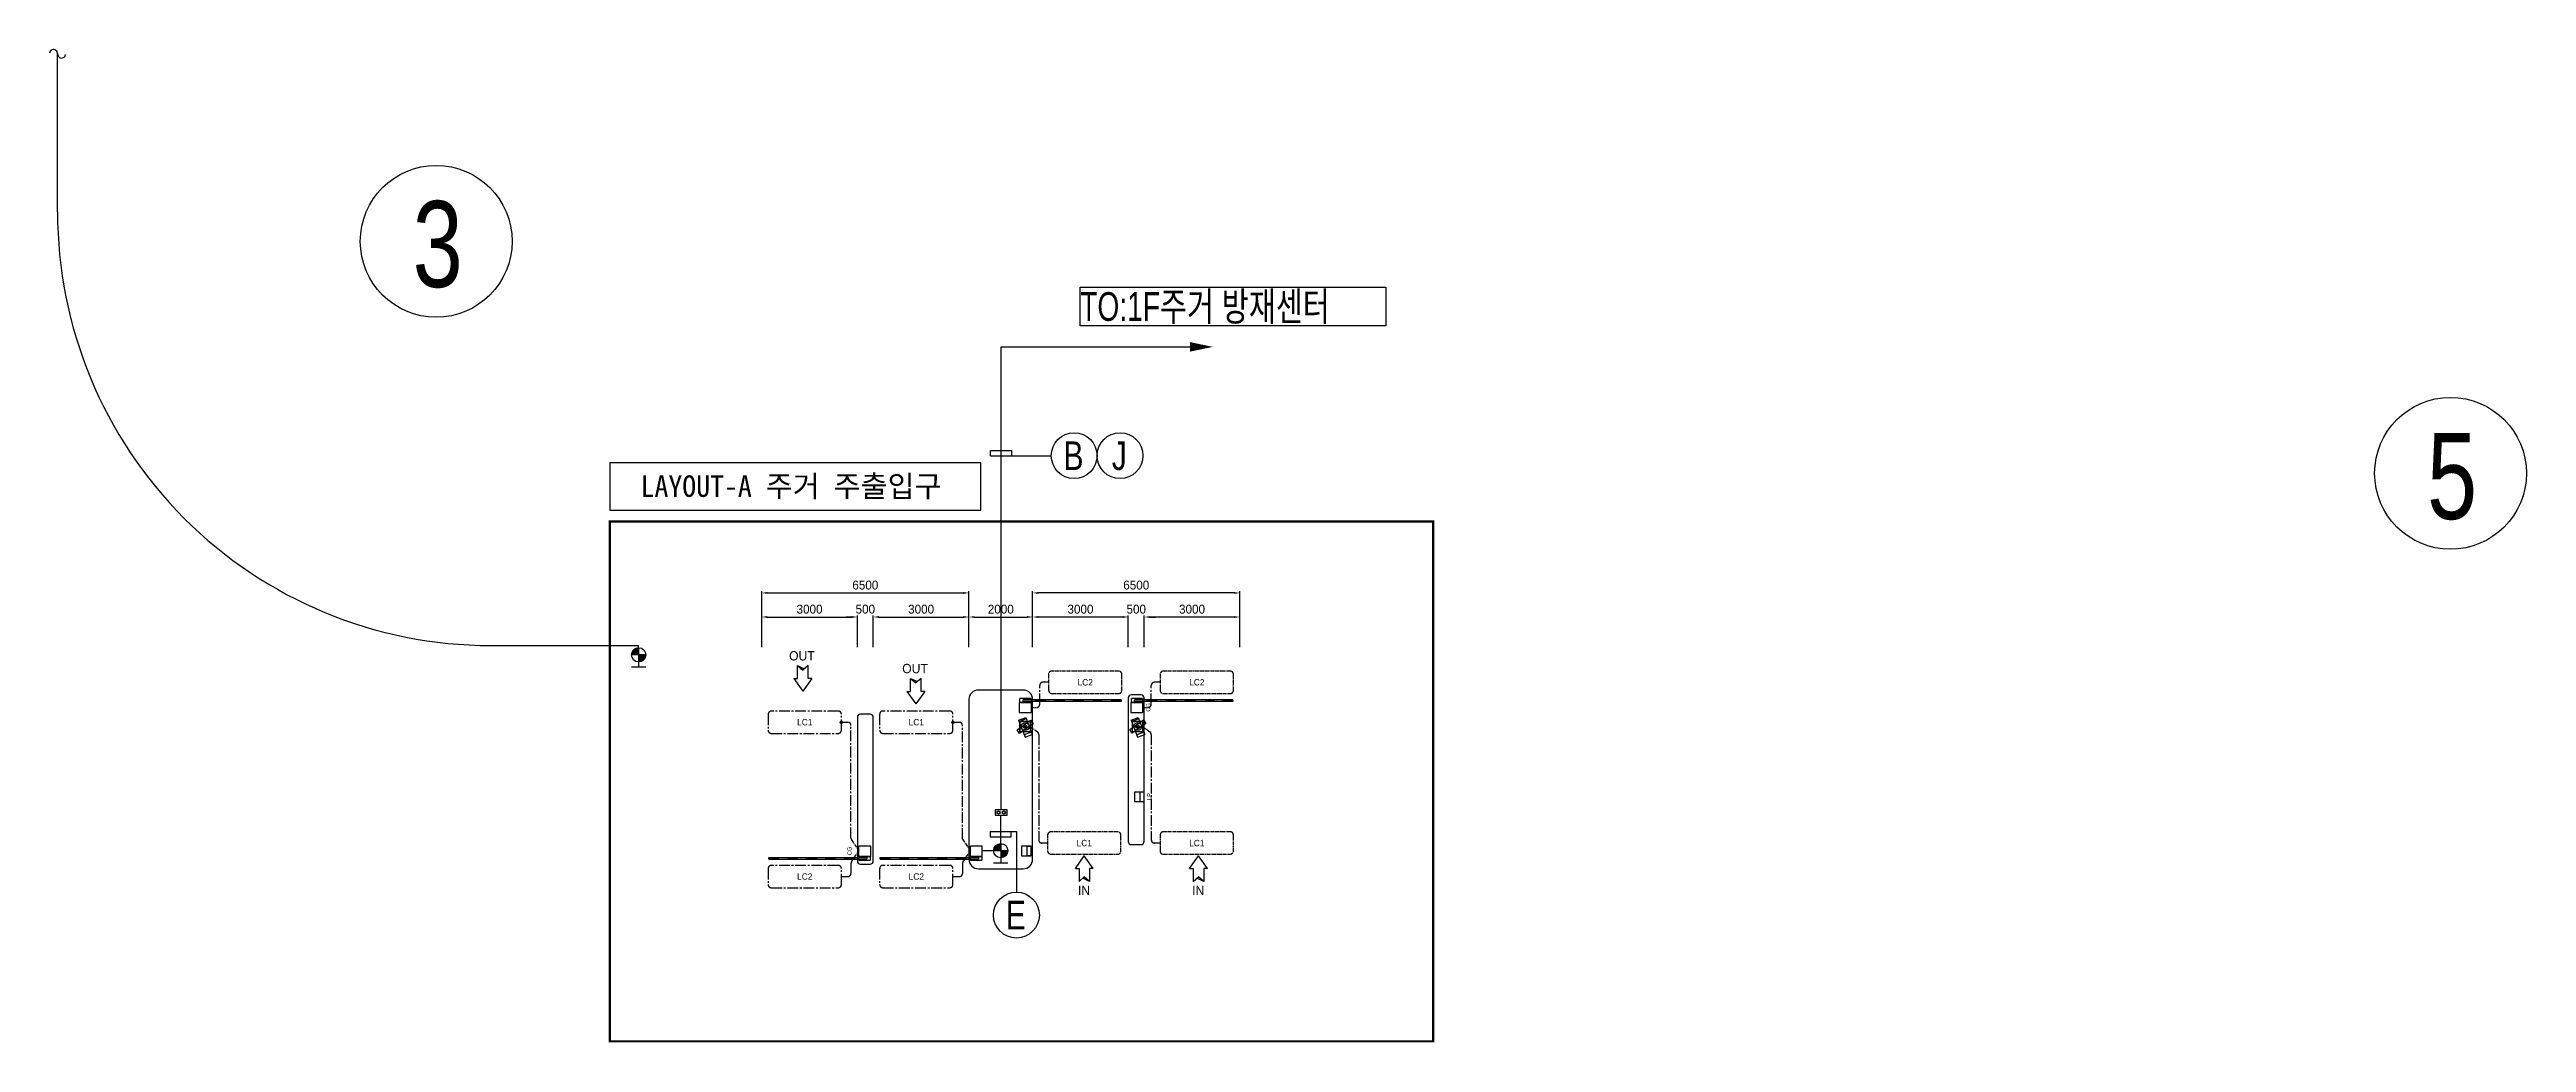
# Model space of a CAD drawing. Header units: millimetres. Extents: x 124153 to 415384, y 94157 to 223285.
# Drawn here: x 124153 to 201863, y 145071 to 176222 of the extents above; entities that cross this region are included whole.
import ezdxf
from ezdxf.enums import TextEntityAlignment as Align

# ---------------------------------------------------------------- set-up
doc = ezdxf.new("R2010")
doc.units = ezdxf.units.MM
doc.header["$LTSCALE"] = 150
doc.linetypes.add('CEN-1', pattern=[24, 20, -2, 0, -2])
doc.linetypes.add('CENTER2', pattern=[1.125, 0.75, -0.125, 0.125, -0.125])
for name, color, linetype in [('4', 4, 'Continuous'), ('e-text', 6, 'Continuous'), ('e-text-box', 7, 'Continuous'), ('e-wire', 4, 'Continuous'), ('e-wire1s', 4, 'CEN-1'), ('Parking-D', 1, 'Continuous'), ('Parking-L', 4, 'Continuous'), ('Parking-S', 3, 'Continuous'), ('Parking-T', 7, 'Continuous')]:
    doc.layers.add(name, color=color, linetype=linetype)
doc.styles.add('돋움', font='Dotum.TTF')
doc.styles.add('실명', font='', dxfattribs={"width": 0.8})
doc.styles.add('아마노', font='Dotum.TTF')
doc.styles.get('실명').set_extended_font_data('GulimChe')
doc.dimstyles.new('PARKING', dxfattribs={"dimscale": 1.5, "dimtxt": 80, "dimasz": 50, "dimexe": 15, "dimexo": 10, "dimgap": 30, "dimtad": 1, "dimdec": 0, "dimzin": 0, "dimdsep": 46, "dimtxsty": '돋움', "dimcen": 0.09, "dimclrd": 1, "dimclre": 1, "dimclrt": 3, "dimadec": 0, "dimazin": 0, "dimtfac": 1, "dimtdec": 0, "dimtix": 1, "dimtofl": 0, "dimtmove": 0, "dimatfit": 3, "dimfxl": 1, "dimtolj": 1, "dimtzin": 0, "dimarcsym": 0})

msp = doc.modelspace()

# ---------------------------------------------------------------- texts
at = {"layer": 'e-text', "color": 1, "style": '돋움', "width": 0.8}
for s, p in [('3', (136332, 170119.9, 4600.5)), ('5', (199528.8, 162841.9, 4600.5))]:
    msp.add_text(s, height=2700, dxfattribs=at).set_placement(p, align=Align.MIDDLE_CENTER)
at = {"layer": 'e-text', "style": '돋움'}
for s, width, p in [('TO:1F주거 방재센터', 0.75, (160404.2, 168160.4)), ('B', 0.8, (156277, 163480.2, 1073.4)), ('J', 0.8, (157716.4, 163480.2, 1073.4)), ('E', 0.8, (154466, 149067.8))]:
    msp.add_text(s, height=900, dxfattribs=dict(at, width=width)).set_placement(p, align=Align.MIDDLE_CENTER)
at = {"layer": 'Parking-S', "color": 0, "style": '실명'}
msp.add_text('LAYOUT-A 주거 주출입구 ', height=675, dxfattribs=at).set_placement((147635.9, 162524.6, 1533.5), align=Align.MIDDLE_CENTER)
at = {"layer": 'Parking-S', "color": 7, "style": '아마노'}
for s, p in [('LC2', (156646.9, 156370.2)), ('LC2', (160146.9, 156370.2)), ('LC1', (147846.9, 155118.2)), ('LC1', (151346.9, 155118.2)), ('LC1', (156616.5, 151327.5)), ('LC1', (160146.9, 151328.2)), ('LC2', (147846.9, 150276.2)), ('LC2', (151346.9, 150276.2))]:
    msp.add_text(s, height=200, dxfattribs=at).set_placement(p, align=Align.MIDDLE)
at = {"layer": 'Parking-T', "linetype": 'Continuous', "style": '아마노'}
for s, p in [('OUT', (147354.7, 157056, 7478.2)), ('OUT', (150904.7, 156656, 7478.2)), ('IN', (156416.9, 149696.2, 4985.5)), ('IN', (160000.8, 149695.9, 4985.5))]:
    msp.add_text(s, height=291.72, dxfattribs=at).set_placement(p)
for s, p in [('CG', (158689.4, 155449.4)), ('LP', (158716.4, 152676.6)), ('CG', (149314.4, 150943.9))]:
    msp.add_text(s, height=129.65, rotation=90, dxfattribs=at).set_placement(p)

# ---------------------------------------------------------------- blocks, each defined once
blk = doc.blocks.new('ar')
at = {"layer": '4', "color": 4}
blk.add_lwpolyline([(0, 0, 150, 0, 0), (360, 0, 0, 0, 0)], format="xyseb", dxfattribs=at)
blk = doc.blocks.new('*D5')
at = {"layer": 'DEFPOINTS', "color": 0, "transparency": 16777216}
for p in [(154997, 158419), (154997, 157437), (157997, 157437)]:
    blk.add_point(p, dxfattribs=at)
at = {"layer": 'Parking-D', "color": 1, "lineweight": -2, "transparency": 16777216}
for p, q in [((154997, 157472), (154997, 158471)), ((157822, 158419), (155172, 158419)), ((157997, 157472), (157997, 158471))]:
    blk.add_line(p, q, dxfattribs=at)
at = {"layer": 'Parking-D', "color": 1, "transparency": 16777216}
for points in [[(155172, 158448), (155172, 158390), (154997, 158419)], [(157822, 158448), (157822, 158390), (157997, 158419)]]:
    blk.add_solid(points, dxfattribs=at)
at = {"layer": 'Parking-D', "color": 3, "transparency": 16777216, "insert": (156497, 158664), "char_height": 280, "attachment_point": 5, "style": '돋움'}
blk.add_mtext('\\A1;3000', dxfattribs=at)
blk = doc.blocks.new('*D6')
at = {"layer": 'DEFPOINTS', "color": 0, "transparency": 16777216}
for p in [(154997, 159173), (154997, 157437), (161497, 157437)]:
    blk.add_point(p, dxfattribs=at)
at = {"layer": 'Parking-D', "color": 1, "lineweight": -2, "transparency": 16777216}
for p, q in [((154997, 157472), (154997, 159226)), ((161322, 159173), (155172, 159173)), ((161497, 157472), (161497, 159226))]:
    blk.add_line(p, q, dxfattribs=at)
at = {"layer": 'Parking-D', "color": 1, "transparency": 16777216}
for points in [[(155172, 159203), (155172, 159144), (154997, 159173)], [(161322, 159203), (161322, 159144), (161497, 159173)]]:
    blk.add_solid(points, dxfattribs=at)
at = {"layer": 'Parking-D', "color": 3, "transparency": 16777216, "insert": (158247, 159419), "char_height": 280, "attachment_point": 5, "style": '돋움'}
blk.add_mtext('\\A1;6500', dxfattribs=at)
blk = doc.blocks.new('*D7')
at = {"layer": 'DEFPOINTS', "color": 0, "transparency": 16777216}
for p in [(158497, 158419), (158497, 157437), (161497, 157437)]:
    blk.add_point(p, dxfattribs=at)
at = {"layer": 'Parking-D', "color": 1, "lineweight": -2, "transparency": 16777216}
for p, q in [((158497, 157472), (158497, 158471)), ((161322, 158419), (158672, 158419)), ((161497, 157472), (161497, 158471))]:
    blk.add_line(p, q, dxfattribs=at)
at = {"layer": 'Parking-D', "color": 1, "transparency": 16777216}
for points in [[(158672, 158448), (158672, 158390), (158497, 158419)], [(161322, 158448), (161322, 158390), (161497, 158419)]]:
    blk.add_solid(points, dxfattribs=at)
at = {"layer": 'Parking-D', "color": 3, "transparency": 16777216, "insert": (159997, 158664), "char_height": 280, "attachment_point": 5, "style": '돋움'}
blk.add_mtext('\\A1;3000', dxfattribs=at)
blk = doc.blocks.new('*D8')
at = {"layer": 'DEFPOINTS', "color": 0, "transparency": 16777216}
for p in [(157997, 158419), (157997, 157437), (158497, 157437)]:
    blk.add_point(p, dxfattribs=at)
at = {"layer": 'Parking-D', "color": 1, "lineweight": -2, "transparency": 16777216}
for p, q in [((157822, 158419), (157647, 158419)), ((157997, 157472), (157997, 158471)), ((158497, 157472), (158497, 158471)), ((158672, 158419), (158847, 158419))]:
    blk.add_line(p, q, dxfattribs=at)
at = {"layer": 'Parking-D', "color": 1, "transparency": 16777216}
for points in [[(157822, 158448), (157822, 158390), (157997, 158419)], [(158672, 158448), (158672, 158390), (158497, 158419)]]:
    blk.add_solid(points, dxfattribs=at)
at = {"layer": 'Parking-D', "color": 3, "transparency": 16777216, "insert": (158247, 158664), "char_height": 280, "attachment_point": 5, "style": '돋움'}
blk.add_mtext('\\A1;500', dxfattribs=at)
blk = doc.blocks.new('*D9')
at = {"layer": 'DEFPOINTS', "color": 0, "transparency": 16777216}
for p in [(152997, 158419), (149997, 157437), (152997, 157437)]:
    blk.add_point(p, dxfattribs=at)
at = {"layer": 'Parking-D', "color": 1, "lineweight": -2, "transparency": 16777216}
for p, q in [((149997, 157472), (149997, 158471)), ((150172, 158419), (152822, 158419)), ((152997, 157472), (152997, 158471))]:
    blk.add_line(p, q, dxfattribs=at)
at = {"layer": 'Parking-D', "color": 1, "transparency": 16777216}
for points in [[(150172, 158448), (150172, 158390), (149997, 158419)], [(152822, 158448), (152822, 158390), (152997, 158419)]]:
    blk.add_solid(points, dxfattribs=at)
at = {"layer": 'Parking-D', "color": 3, "transparency": 16777216, "insert": (151497, 158664), "char_height": 280, "attachment_point": 5, "style": '돋움'}
blk.add_mtext('\\A1;3000', dxfattribs=at)
blk = doc.blocks.new('*D10')
at = {"layer": 'DEFPOINTS', "color": 0, "transparency": 16777216}
for p in [(152997, 159173), (146497, 157437), (152997, 157437)]:
    blk.add_point(p, dxfattribs=at)
at = {"layer": 'Parking-D', "color": 1, "lineweight": -2, "transparency": 16777216}
for p, q in [((146497, 157472), (146497, 159226)), ((146672, 159173), (152822, 159173)), ((152997, 157472), (152997, 159226))]:
    blk.add_line(p, q, dxfattribs=at)
at = {"layer": 'Parking-D', "color": 1, "transparency": 16777216}
for points in [[(146672, 159203), (146672, 159144), (146497, 159173)], [(152822, 159203), (152822, 159144), (152997, 159173)]]:
    blk.add_solid(points, dxfattribs=at)
at = {"layer": 'Parking-D', "color": 3, "transparency": 16777216, "insert": (149747, 159419), "char_height": 280, "attachment_point": 5, "style": '돋움'}
blk.add_mtext('\\A1;6500', dxfattribs=at)
blk = doc.blocks.new('*D11')
at = {"layer": 'DEFPOINTS', "color": 0, "transparency": 16777216}
for p in [(149497, 158419), (146497, 157437), (149497, 157437)]:
    blk.add_point(p, dxfattribs=at)
at = {"layer": 'Parking-D', "color": 1, "lineweight": -2, "transparency": 16777216}
for p, q in [((146497, 157472), (146497, 158471)), ((146672, 158419), (149322, 158419)), ((149497, 157472), (149497, 158471))]:
    blk.add_line(p, q, dxfattribs=at)
at = {"layer": 'Parking-D', "color": 1, "transparency": 16777216}
for points in [[(146672, 158448), (146672, 158390), (146497, 158419)], [(149322, 158448), (149322, 158390), (149497, 158419)]]:
    blk.add_solid(points, dxfattribs=at)
at = {"layer": 'Parking-D', "color": 3, "transparency": 16777216, "insert": (147997, 158664), "char_height": 280, "attachment_point": 5, "style": '돋움'}
blk.add_mtext('\\A1;3000', dxfattribs=at)
blk = doc.blocks.new('*D12')
at = {"layer": 'DEFPOINTS', "color": 0, "transparency": 16777216}
for p in [(149997, 158419), (149497, 157437), (149997, 157437)]:
    blk.add_point(p, dxfattribs=at)
at = {"layer": 'Parking-D', "color": 1, "lineweight": -2, "transparency": 16777216}
for p, q in [((149322, 158419), (149147, 158419)), ((149497, 157472), (149497, 158471)), ((149997, 157472), (149997, 158471)), ((150172, 158419), (150347, 158419))]:
    blk.add_line(p, q, dxfattribs=at)
at = {"layer": 'Parking-D', "color": 1, "transparency": 16777216}
for points in [[(149322, 158448), (149322, 158390), (149497, 158419)], [(150172, 158448), (150172, 158390), (149997, 158419)]]:
    blk.add_solid(points, dxfattribs=at)
at = {"layer": 'Parking-D', "color": 3, "transparency": 16777216, "insert": (149747, 158664), "char_height": 280, "attachment_point": 5, "style": '돋움'}
blk.add_mtext('\\A1;500', dxfattribs=at)
blk = doc.blocks.new('*D13')
at = {"layer": 'DEFPOINTS', "color": 0, "transparency": 16777216}
for p in [(154997, 158419), (152997, 157437), (154997, 157437)]:
    blk.add_point(p, dxfattribs=at)
at = {"layer": 'Parking-D', "color": 1, "lineweight": -2, "transparency": 16777216}
for p, q in [((152997, 157472), (152997, 158471)), ((153172, 158419), (154822, 158419)), ((154997, 157472), (154997, 158471))]:
    blk.add_line(p, q, dxfattribs=at)
at = {"layer": 'Parking-D', "color": 1, "transparency": 16777216}
for points in [[(153172, 158448), (153172, 158390), (152997, 158419)], [(154822, 158448), (154822, 158390), (154997, 158419)]]:
    blk.add_solid(points, dxfattribs=at)
at = {"layer": 'Parking-D', "color": 3, "transparency": 16777216, "insert": (153997, 158664), "char_height": 280, "attachment_point": 5, "style": '돋움'}
blk.add_mtext('\\A1;2000', dxfattribs=at)

# ---------------------------------------------------------------- dimensions: what is measured, and where the dimension line sits
at = {"layer": 'Parking-D'}
for base, p1, p2, picture, middle in [((152996.9, 159173.5, 1073.4), (146496.9, 157437.5, 1073.4), (152996.9, 157437.5, 1073.4), '*D10', (149746.9, 159418.7, 1073.4)), ((149496.9, 158418.9, 1073.4), (146496.9, 157437.5, 1073.4), (149496.9, 157437.5, 1073.4), '*D11', (147996.9, 158664, 1073.4)), ((149996.9, 158418.9, 1073.4), (149496.9, 157437.5, 1073.4), (149996.9, 157437.5, 1073.4), '*D12', (149746.9, 158664, 1073.4)), ((152996.9, 158418.9, 1073.4), (149996.9, 157437.5, 1073.4), (152996.9, 157437.5, 1073.4), '*D9', (151496.9, 158664, 1073.4)), ((154996.9, 158418.9, 1073.4), (152996.9, 157437.5, 1073.4), (154996.9, 157437.5, 1073.4), '*D13', (153996.9, 158664, 1073.4))]:
    dim = msp.add_linear_dim(base=base, p1=p1, p2=p2, angle=180, dimstyle='PARKING', override={"dimscale": 3.5, "dimtmove": 1}, dxfattribs=at)
    dim.commit()
    dim.dimension.update_dxf_attribs({"geometry": picture, "text_midpoint": middle})
for base, p1, p2, picture, middle in [((154996.9, 159173.5, 1073.4), (161496.9, 157437.5, 1073.4), (154996.9, 157437.5, 1073.4), '*D6', (158246.9, 159418.7, 1073.4)), ((154996.9, 158418.9, 1073.4), (157996.9, 157437.5, 1073.4), (154996.9, 157437.5, 1073.4), '*D5', (156496.9, 158664, 1073.4)), ((157996.9, 158418.9, 1073.4), (158496.9, 157437.5, 1073.4), (157996.9, 157437.5, 1073.4), '*D8', (158246.9, 158664, 1073.4)), ((158496.9, 158418.9, 1073.4), (161496.9, 157437.5, 1073.4), (158496.9, 157437.5, 1073.4), '*D7', (159996.9, 158664, 1073.4))]:
    dim = msp.add_linear_dim(base=base, p1=p1, p2=p2, dimstyle='PARKING', override={"dimscale": 3.5, "dimtmove": 1}, dxfattribs=at)
    dim.commit()
    dim.dimension.update_dxf_attribs({"geometry": picture, "text_midpoint": middle})

# ---------------------------------------------------------------- hatches: boundary and pattern name
at = {"layer": 'Parking-S'}
h = msp.add_hatch(color=3, dxfattribs=at)
h.paths.add_polyline_path([(142859.5, 157231.3), (142635.6, 157231.3), (142635.6, 157007.4, 0.4142136)])
h.paths.add_polyline_path([(142635.6, 157455.3, 0.4142136), (142411.7, 157231.3), (142635.6, 157231.3)])
h = msp.add_hatch(color=3, dxfattribs=at)
h.paths.add_polyline_path([(154219.6, 151087.8), (153995.7, 151087.8), (153995.7, 150863.8, 0.4142136)])
h.paths.add_polyline_path([(153995.7, 151311.7, 0.4142136), (153771.8, 151087.8), (153995.7, 151087.8)])

# ---------------------------------------------------------------- linework, layer by layer
for p, q in [((148996.9, 155118.2), (149196.9, 155118.2)), ((152496.9, 155118.2), (152696.9, 155118.2))]:
    msp.add_line(p, q)
at = {"color": 1}
for centre in [(136283.9, 170204.8), (199480.7, 162926.8)]:
    msp.add_circle(centre, 2382, dxfattribs=at)
for centre in [(148996.9, 155118.2), (152496.9, 155118.2)]:
    msp.add_circle(centre, 38.2)
for centre in [(149196.9, 155018.2), (152696.9, 155018.2)]:
    msp.add_arc(centre, 100, 0, 90)
at = {"layer": 'e-text-box'}
for p, q in [((153679.3, 163480.2, 1073.4), (153679.3, 163646.2, 1073.4)), ((153679.3, 163646.2, 1073.4), (154337.6, 163646.2, 1073.4)), ((153679.3, 163480.2, 1073.4), (155579.3, 163480.2, 1073.4)), ((154337.6, 163646.2, 1073.4), (154337.6, 163480.2, 1073.4)), ((153667.8, 151687.6), (153667.8, 151521.6)), ((153667.8, 151687.6), (154488, 151687.6)), ((154326.1, 151521.6), (154326.1, 151687.6)), ((154488, 151687.6), (154488, 149787.6)), ((153667.8, 151521.6), (154326.1, 151521.6))]:
    msp.add_line(p, q, dxfattribs=at)
msp.add_lwpolyline([(156484, 168761.9), (166079, 168761.9), (166079, 167558.9), (156484, 167558.9)], close=True, dxfattribs=at)
for centre in [(156299, 163480.2, 1073.4), (157738.5, 163480.2, 1073.4), (154488, 149067.8)]:
    msp.add_circle(centre, 719.7, dxfattribs=at)
at = {"layer": 'e-wire'}
for p, q in [((124403.8, 171133), (124403.8, 176088.3)), ((154008.4, 152365.5, 1073.4), (154008.4, 166893.5, 1073.4)), ((154008.4, 166893.5, 1073.4), (159929.9, 166893.5, 1073.4)), ((137996.9, 157525), (142635.6, 157525)), ((142635.6, 157455.3), (142635.6, 157525)), ((153995.7, 151311.7), (153995.7, 152206.1, 1073.4)), ((153771.8, 151087.8), (153416.9, 151087.8))]:
    msp.add_line(p, q, dxfattribs=at)
for centre, radius, start, end in [((124278.3, 176095.7), 126.4, 352.663821, 172.663821), ((124530, 176079.6), 126.4, 172.663821, 352.663821), ((137996.9, 171118.1), 13593.1, 179.937436, 270)]:
    msp.add_arc(centre, radius, start, end, dxfattribs=at)
at = {"layer": 'Parking-L', "color": 6, "elevation": 1533.5}
msp.add_lwpolyline([(141734.9, 161772.3), (153371.3, 161772.3), (153371.3, 163257.1), (141734.9, 163257.1)], close=True, dxfattribs=at)
at = {"layer": 'Parking-L', "color": 6, "const_width": 70.3, "elevation": 1533.5}
msp.add_lwpolyline([(141734.9, 161415.3), (167565, 161415.3), (167565, 145106.2), (141734.9, 145106.2)], close=True, dxfattribs=at)
at = {"layer": 'Parking-S', "color": 3}
for p, q in [((142859.5, 157231.3), (142411.7, 157231.3)), ((142635.6, 157455.3), (142635.6, 156840.1)), ((142859.5, 156840.1), (142411.7, 156840.1)), ((154219.6, 151087.8), (153771.8, 151087.8)), ((153995.7, 151311.7), (153995.7, 150696.6)), ((154219.6, 150696.6), (153771.8, 150696.6))]:
    msp.add_line(p, q, dxfattribs=at)
at = {"layer": 'Parking-S', "color": 6}
for p, q in [((147503.7, 156485), (147784.3, 156093.2)), ((147503.7, 156485), (147618.8, 156485)), ((147618.8, 156485), (147618.8, 156893)), ((147618.8, 156893), (147784.3, 156749.2)), ((147618.8, 156893), (147833.5, 156791.9)), ((147949.9, 156893), (147784.3, 156749.2)), ((148064.9, 156485), (147784.3, 156093.2)), ((147949.9, 156485), (147949.9, 156893)), ((148064.9, 156485), (147949.9, 156485)), ((151168.8, 156085), (151168.8, 156493)), ((151168.8, 156493), (151334.3, 156349.2)), ((151168.8, 156493), (151383.5, 156391.9)), ((151499.9, 156493), (151334.3, 156349.2)), ((151499.9, 156085), (151499.9, 156493)), ((151053.7, 156085), (151334.3, 155693.2)), ((151053.7, 156085), (151168.8, 156085)), ((151614.9, 156085), (151334.3, 155693.2)), ((151614.9, 156085), (151499.9, 156085)), ((156335.9, 150530.2), (156616.5, 150922.1)), ((156897.1, 150530.2), (156616.5, 150922.1)), ((159916.3, 150530.9), (160196.9, 150922.7)), ((160477.5, 150530.9), (160196.9, 150922.7)), ((156335.9, 150530.2), (156451, 150530.2)), ((156451, 150530.2), (156451, 150122.3)), ((156451, 150122.3), (156616.5, 150266.1)), ((156782.1, 150122.3), (156567.4, 150223.4)), ((156782.1, 150122.3), (156616.5, 150266.1)), ((156897.1, 150530.2), (156782.1, 150530.2)), ((156782.1, 150530.2), (156782.1, 150122.3)), ((159916.3, 150530.9), (160031.4, 150530.9)), ((160031.4, 150530.9), (160031.4, 150122.9)), ((160031.4, 150122.9), (160196.9, 150266.7)), ((160362.4, 150122.9), (160147.7, 150224)), ((160362.4, 150122.9), (160196.9, 150266.7)), ((160477.5, 150530.9), (160362.4, 150530.9)), ((160362.4, 150530.9), (160362.4, 150122.9))]:
    msp.add_line(p, q, dxfattribs=at)
at = {"layer": 'Parking-S', "color": 0, "linetype": 'CENTER2', "ltscale": 3}
for p, q in [((155217.2, 155678.2), (155217.2, 156270.2)), ((155496.9, 156370.2), (155317.2, 156370.2)), ((158717.2, 155678.2), (158717.2, 156270.2)), ((158996.9, 156370.2), (158817.2, 156370.2)), ((149296.9, 151482.5), (149296.9, 155018.2)), ((152796.9, 151451.8), (152796.9, 155018.2)), ((155186.8, 154736.2), (155186.8, 151427.5)), ((158717.2, 154736.8), (158717.2, 151428.2)), ((155466.5, 151327.5), (155286.8, 151327.5)), ((158996.9, 151328.2), (158817.2, 151328.2)), ((148996.9, 150276.2), (149196.9, 150276.2)), ((149296.9, 150683.8), (149296.9, 150376.2)), ((152496.9, 150276.2), (152696.9, 150276.2)), ((152796.9, 150683.8), (152796.9, 150376.2))]:
    msp.add_line(p, q, dxfattribs=at)
at = {"layer": 'Parking-S', "color": 2}
for p, q in [((152996.9, 155828.2), (152996.9, 150818.2)), ((154696.9, 156128.2), (153296.9, 156128.2)), ((154996.9, 150818.2), (154996.9, 155828.2)), ((154505.9, 154877.1), (154932.9, 155180.9)), ((154583.9, 154767.4), (154505.9, 154877.1)), ((154557.3, 155178.5), (154781.6, 155263.8)), ((154557.3, 155178.5), (154760.1, 154645.8)), ((154569.7, 155145.7), (154794, 155231.1)), ((155011, 155071.2), (154583.9, 154767.4)), ((154597.3, 155142.1), (154925.9, 155142.1)), ((154597.3, 155142.1), (154597.3, 154813.5)), ((154925.9, 154813.5), (154597.3, 154813.5)), ((154597.9, 154814.2), (154597.9, 155142.8)), ((154926.5, 155142.8), (154597.9, 155142.8)), ((154926.5, 154814.2), (154597.9, 154814.2)), ((154954.1, 154810.6), (154729.8, 154725.2)), ((154760.1, 154645.8), (154984.4, 154731.1)), ((154781.6, 155263.8), (154984.4, 154731.1)), ((154925.9, 155142.1), (154925.9, 154813.5)), ((154926.5, 154814.2), (154926.5, 155142.8)), ((154932.9, 155180.9), (155011, 155071.2)), ((158043.2, 154884.8), (158470.3, 155188.6)), ((158121.3, 154775.1), (158043.2, 154884.8)), ((158087.6, 155178.1), (158311.9, 155263.5)), ((158087.6, 155178.1), (158290.5, 154645.4)), ((158100.1, 155145.4), (158324.4, 155230.8)), ((158548.4, 155078.9), (158121.3, 154775.1)), ((158128.3, 154813.9), (158128.3, 155142.5)), ((158456.9, 155142.5), (158128.3, 155142.5)), ((158128.3, 154813.9), (158128.3, 155142.5)), ((158128.3, 155142.5), (158456.9, 155142.5)), ((158456.9, 154813.9), (158128.3, 154813.9)), ((158456.9, 154813.9), (158128.3, 154813.9)), ((158484.5, 154810.3), (158260.2, 154724.9)), ((158290.5, 154645.4), (158514.7, 154730.8)), ((158311.9, 155263.5), (158514.7, 154730.8)), ((158456.9, 154813.9), (158456.9, 155142.5)), ((158456.9, 154813.9), (158456.9, 155142.5)), ((158470.3, 155188.6), (158548.4, 155078.9)), ((158496.9, 152928.2), (158196.9, 152928.2)), ((158196.9, 152928.2), (158196.9, 152628.2)), ((158196.9, 152628.2), (158496.9, 152628.2)), ((158359.9, 152933.2), (158484.9, 152933.2)), ((158359.9, 152933.2), (158359.9, 152623.2)), ((158484.9, 152623.2), (158359.9, 152623.2)), ((158484.9, 152933.2), (158484.9, 152623.2)), ((158496.9, 152628.2), (158496.9, 152928.2)), ((154946.9, 151228.2), (154646.9, 151228.2)), ((154646.9, 151228.2), (154646.9, 150928.2)), ((154646.9, 150928.2), (154946.9, 150928.2)), ((154809.9, 151233.2), (154934.9, 151233.2)), ((154809.9, 151233.2), (154809.9, 150923.2)), ((154934.9, 150923.2), (154809.9, 150923.2)), ((154934.9, 151233.2), (154934.9, 150923.2)), ((154946.9, 150928.2), (154946.9, 151228.2)), ((153296.9, 150518.2), (154696.9, 150518.2))]:
    msp.add_line(p, q, dxfattribs=at)
at = {"layer": 'Parking-S', "color": 2, "linetype": 'Continuous'}
for p, q in [((154576.9, 155738.2), (154946.9, 155738.2)), ((154576.9, 155738.2), (154576.9, 155418.2)), ((154946.9, 155858.2), (154595.6, 155858.2)), ((154595.6, 155738.2), (154595.6, 155858.2)), ((154946.9, 155738.2), (154595.6, 155738.2)), ((154696.4, 155770.3), (154696.4, 155820.2)), ((157776.2, 155820.2), (154696.4, 155820.2)), ((157776.2, 155770.3), (154696.4, 155770.3)), ((154946.9, 155858.2), (154946.9, 155738.2)), ((154946.9, 155738.2), (154946.9, 155418.2)), ((157776.2, 155770.3), (157776.2, 155820.2)), ((157776.2, 155820.2), (157776.2, 155770.3)), ((157776.2, 155820.2), (157776.2, 155770.3)), ((158076.9, 155738.2), (158446.9, 155738.2)), ((158076.9, 155738.2), (158076.9, 155418.2)), ((158446.9, 155858.2), (158095.6, 155858.2)), ((158095.6, 155738.2), (158095.6, 155858.2)), ((158446.9, 155738.2), (158095.6, 155738.2)), ((158196.4, 155770.3), (158196.4, 155820.2)), ((161276.2, 155820.2), (158196.4, 155820.2)), ((161276.2, 155770.3), (158196.4, 155770.3)), ((158446.9, 155858.2), (158446.9, 155738.2)), ((158446.9, 155738.2), (158446.9, 155418.2)), ((161276.2, 155820.2), (161276.2, 155770.3)), ((154576.9, 155418.2), (154946.9, 155418.2)), ((158076.9, 155418.2), (158446.9, 155418.2)), ((146717.6, 150876), (146717.6, 150826.2)), ((146717.6, 150826.2), (146717.6, 150876)), ((146717.6, 150826.2), (146717.6, 150876)), ((146717.6, 150876), (149797.5, 150876)), ((146717.6, 150826.2), (149797.5, 150826.2)), ((149916.9, 151228.2), (149546.9, 151228.2)), ((149546.9, 150908.2), (149546.9, 151228.2)), ((149916.9, 150908.2), (149546.9, 150908.2)), ((149546.9, 150908.2), (149898.3, 150908.2)), ((149546.9, 150788.2), (149546.9, 150908.2)), ((149546.9, 150788.2), (149898.3, 150788.2)), ((149797.5, 150876), (149797.5, 150826.2)), ((149898.3, 150908.2), (149898.3, 150788.2)), ((149916.9, 150908.2), (149916.9, 151228.2)), ((150217.6, 150876), (153297.5, 150876)), ((150217.6, 150826.2), (150217.6, 150876)), ((150217.6, 150826.2), (150217.6, 150876)), ((150217.6, 150876), (150217.6, 150826.2)), ((150217.6, 150826.2), (153297.5, 150826.2)), ((153046.9, 150908.2), (153046.9, 151228.2)), ((153416.9, 151228.2), (153046.9, 151228.2)), ((153046.9, 150788.2), (153046.9, 150908.2)), ((153046.9, 150908.2), (153398.3, 150908.2)), ((153416.9, 150908.2), (153046.9, 150908.2)), ((153046.9, 150788.2), (153398.3, 150788.2)), ((153297.5, 150876), (153297.5, 150826.2)), ((153398.3, 150908.2), (153398.3, 150788.2)), ((153416.9, 150908.2), (153416.9, 151228.2))]:
    msp.add_line(p, q, dxfattribs=at)
at = {"layer": 'Parking-S', "color": 0, "linetype": 'CENTER2'}
for p, q in [((154946.9, 155578.2), (155117.2, 155578.2)), ((158446.9, 155578.2), (158617.2, 155578.2)), ((154926.5, 154977.8), (155146, 154816.8)), ((158456.9, 154978.2), (158676.3, 154817.1)), ((149314.2, 151426.4), (149546.9, 151083.2)), ((149314.2, 150739.9), (149546.9, 151083.2)), ((152796.9, 151451.8), (153046.9, 151083.2)), ((152814.2, 150739.9), (153046.9, 151083.2))]:
    msp.add_line(p, q, dxfattribs=at)
at = {"layer": 'Parking-S', "color": 1, "linetype": 'Continuous'}
for p, q in [((155086.4, 155770.3), (155086.4, 155820.2)), ((155086.4, 155820.2), (155385.3, 155820.2)), ((155385.3, 155770.3), (155086.4, 155770.3)), ((155385.3, 155820.2), (155385.3, 155770.3)), ((155684.1, 155820.2), (155983, 155820.2)), ((155983, 155770.3), (155684.1, 155770.3)), ((155983, 155820.2), (155983, 155770.3)), ((156281.9, 155820.2), (156580.8, 155820.2)), ((156281.9, 155770.3), (156281.9, 155820.2)), ((156580.8, 155770.3), (156281.9, 155770.3)), ((156580.8, 155820.2), (156580.8, 155770.3)), ((156879.6, 155820.2), (157178.5, 155820.2)), ((157178.5, 155770.3), (156879.6, 155770.3)), ((157477.4, 155820.2), (157776.2, 155820.2)), ((157477.4, 155770.3), (157477.4, 155820.2)), ((157776.2, 155770.3), (157477.4, 155770.3)), ((158586.4, 155770.3), (158586.4, 155820.2)), ((158586.4, 155820.2), (158885.3, 155820.2)), ((158885.3, 155770.3), (158586.4, 155770.3)), ((158885.3, 155820.2), (158885.3, 155770.3)), ((159184.1, 155820.2), (159483, 155820.2)), ((159483, 155770.3), (159184.1, 155770.3)), ((159483, 155820.2), (159483, 155770.3)), ((159781.9, 155820.2), (160080.8, 155820.2)), ((159781.9, 155770.3), (159781.9, 155820.2)), ((160080.8, 155770.3), (159781.9, 155770.3)), ((160080.8, 155820.2), (160080.8, 155770.3)), ((160418.4, 155820.2), (160717.3, 155820.2)), ((160717.3, 155770.3), (160418.4, 155770.3)), ((160977.4, 155820.2), (161276.2, 155820.2)), ((160977.4, 155770.3), (160977.4, 155820.2)), ((161276.2, 155770.3), (160977.4, 155770.3)), ((146717.6, 150876), (147016.5, 150876)), ((147016.5, 150826.2), (146717.6, 150826.2)), ((147016.5, 150876), (147016.5, 150826.2)), ((147315.3, 150876), (147614.2, 150876)), ((147614.2, 150826.2), (147315.3, 150826.2)), ((147913.1, 150876), (148212, 150876)), ((147913.1, 150826.2), (147913.1, 150876)), ((148212, 150826.2), (147913.1, 150826.2)), ((148212, 150876), (148212, 150826.2)), ((148510.8, 150876), (148809.7, 150876)), ((148510.8, 150826.2), (148510.8, 150876)), ((148809.7, 150826.2), (148510.8, 150826.2)), ((149108.6, 150826.2), (149108.6, 150876)), ((149108.6, 150876), (149407.4, 150876)), ((149407.4, 150826.2), (149108.6, 150826.2)), ((149407.4, 150876), (149407.4, 150826.2)), ((150217.6, 150876), (150516.5, 150876)), ((150516.5, 150826.2), (150217.6, 150826.2)), ((150516.5, 150876), (150516.5, 150826.2)), ((150815.3, 150876), (151114.2, 150876)), ((151114.2, 150826.2), (150815.3, 150826.2)), ((151413.1, 150826.2), (151413.1, 150876)), ((151413.1, 150876), (151712, 150876)), ((151712, 150826.2), (151413.1, 150826.2)), ((151712, 150876), (151712, 150826.2)), ((152010.8, 150826.2), (152010.8, 150876)), ((152010.8, 150876), (152309.7, 150876)), ((152309.7, 150826.2), (152010.8, 150826.2)), ((152608.6, 150876), (152907.4, 150876)), ((152608.6, 150826.2), (152608.6, 150876)), ((152907.4, 150826.2), (152608.6, 150826.2))]:
    msp.add_line(p, q, dxfattribs=at)
at = {"layer": 'Parking-S', "color": 0, "linetype": 'CENTER2'}
for points in [[(155496.9, 156620.2), (155496.9, 156120.2, 0.4142136), (155596.9, 156020.2), (157696.9, 156020.2, 0.4142136), (157796.9, 156120.2), (157796.9, 156620.2, 0.4142136), (157696.9, 156720.2), (155596.9, 156720.2, 0.4142136)], [(158996.9, 156620.2), (158996.9, 156120.2, 0.4142136), (159096.9, 156020.2), (161196.9, 156020.2, 0.4142136), (161296.9, 156120.2), (161296.9, 156620.2, 0.4142136), (161196.9, 156720.2), (159096.9, 156720.2, 0.4142136)], [(155466.5, 151577.5), (155466.5, 151077.5, 0.4142136), (155566.5, 150977.5), (157666.5, 150977.5, 0.4142136), (157766.5, 151077.5), (157766.5, 151577.5, 0.4142136), (157666.5, 151677.5), (155566.5, 151677.5, 0.4142136)], [(158996.9, 151578.2), (158996.9, 151078.2, 0.4142136), (159096.9, 150978.2), (161196.9, 150978.2, 0.4142136), (161296.9, 151078.2), (161296.9, 151578.2, 0.4142136), (161196.9, 151678.2), (159096.9, 151678.2, 0.4142136)]]:
    msp.add_lwpolyline(points, format="xyb", close=True, dxfattribs=at)
at = {"layer": 'Parking-S', "color": 0, "linetype": 'CENTER2', "ltscale": 3}
for points in [[(148996.9, 154868.2), (148996.9, 155368.2, 0.4142136), (148896.9, 155468.2), (146796.9, 155468.2, 0.4142136), (146696.9, 155368.2), (146696.9, 154868.2, 0.4142136), (146796.9, 154768.2), (148896.9, 154768.2, 0.4142136)], [(152496.9, 154868.2), (152496.9, 155368.2, 0.4142136), (152396.9, 155468.2), (150296.9, 155468.2, 0.4142136), (150196.9, 155368.2), (150196.9, 154868.2, 0.4142136), (150296.9, 154768.2), (152396.9, 154768.2, 0.4142136)], [(148996.9, 150026.2), (148996.9, 150526.2, 0.4142136), (148896.9, 150626.2), (146796.9, 150626.2, 0.4142136), (146696.9, 150526.2), (146696.9, 150026.2, 0.4142136), (146796.9, 149926.2), (148896.9, 149926.2, 0.4142136)], [(152496.9, 150026.2), (152496.9, 150526.2, 0.4142136), (152396.9, 150626.2), (150296.9, 150626.2, 0.4142136), (150196.9, 150526.2), (150196.9, 150026.2, 0.4142136), (150296.9, 149926.2), (152396.9, 149926.2, 0.4142136)]]:
    msp.add_lwpolyline(points, format="xyb", close=True, dxfattribs=at)
at = {"layer": 'Parking-S', "color": 2}
for points in [[(157996.9, 151378.2, 0.4142136), (158096.9, 151278.2), (158396.9, 151278.2, 0.4142136), (158496.9, 151378.2), (158496.9, 155878.2, 0.4142136), (158396.9, 155978.2), (158096.9, 155978.2, 0.4142136), (157996.9, 155878.2)], [(149496.9, 150768.2, 0.4142136), (149596.9, 150668.2), (149896.9, 150668.2, 0.4142136), (149996.9, 150768.2), (149996.9, 155268.2, 0.4142136), (149896.9, 155368.2), (149596.9, 155368.2, 0.4142136), (149496.9, 155268.2)]]:
    msp.add_lwpolyline(points, format="xyb", close=True, dxfattribs=at)
at = {"layer": 'Parking-S', "color": 3, "elevation": 1073.4}
msp.add_lwpolyline([(153819.1, 152206.1), (154197.7, 152206.1), (154197.7, 152365.5), (153819.1, 152365.5)], close=True, dxfattribs=at)
at = {"layer": 'Parking-S', "color": 3}
for centre, radius in [((142635.6, 157231.3), 223.9), ((153924.6, 152285.9, 1073.4), 47.7), ((154092.3, 152285.9, 1073.4), 47.7), ((153995.7, 151087.8), 223.9)]:
    msp.add_circle(centre, radius, dxfattribs=at)
at = {"layer": 'Parking-S'}
for centre, radius in [((154761.9, 154978.2), 120), ((154761.9, 154978.2), 54.4), ((154761.9, 154978.2), 30), ((158292.3, 154977.8), 120), ((158292.3, 154977.8), 54.4), ((158292.3, 154977.8), 30)]:
    msp.add_circle(centre, radius, dxfattribs=at)
at = {"layer": 'Parking-S', "color": 0, "linetype": 'CENTER2', "ltscale": 3}
for centre, start, end in [((155317.2, 156270.2), 90, 180), ((158817.2, 156270.2), 90, 180), ((155117.2, 155678.2), 270, 0), ((158617.2, 155678.2), 270, 0), ((155086.8, 154736.2), 0, 53.723565), ((158617.2, 154736.5), 0, 53.723565), ((155286.8, 151427.5), 180, 270), ((158817.2, 151428.2), 180, 270), ((149196.9, 150376.2), 270, 0), ((152696.9, 150376.2), 270, 0)]:
    msp.add_arc(centre, 100, start, end, dxfattribs=at)
at = {"layer": 'Parking-S', "color": 2}
for centre, start, end in [((153296.9, 155828.2), 90, 180), ((154696.9, 155828.2), 0, 90), ((153296.9, 150818.2), 180, 270), ((154696.9, 150818.2), 270, 0)]:
    msp.add_arc(centre, 300, start, end, dxfattribs=at)
at = {"layer": 'Parking-S', "color": 0, "linetype": 'CENTER2'}
for centre, start, end in [((149396.9, 151482.5), 180, 214.14454), ((149396.9, 150683.8), 145.85546, 180), ((152896.9, 150683.8), 145.85546, 180)]:
    msp.add_arc(centre, 100, start, end, dxfattribs=at)
at = {"layer": 'Parking-S', "color": 1}
for points in [[(155385.3, 155770.3), (155086.4, 155770.3), (155086.4, 155820.2)], [(155385.3, 155770.3), (155086.4, 155820.2), (155385.3, 155820.2)], [(155983, 155770.3), (155684.1, 155770.3), (155684.1, 155820.2)], [(155983, 155770.3), (155684.1, 155820.2), (155983, 155820.2)], [(156580.8, 155770.3), (156281.9, 155770.3), (156281.9, 155820.2)], [(156580.8, 155770.3), (156281.9, 155820.2), (156580.8, 155820.2)], [(157178.5, 155770.3), (156879.6, 155770.3), (156879.6, 155820.2)], [(157178.5, 155770.3), (156879.6, 155820.2), (157178.5, 155820.2)], [(157776.2, 155770.3), (157477.4, 155770.3), (157477.4, 155820.2)], [(157776.2, 155770.3), (157477.4, 155820.2), (157776.2, 155820.2)], [(158885.3, 155770.3), (158586.4, 155770.3), (158586.4, 155820.2)], [(158885.3, 155770.3), (158586.4, 155820.2), (158885.3, 155820.2)], [(159483, 155770.3), (159184.1, 155770.3), (159184.1, 155820.2)], [(159483, 155770.3), (159184.1, 155820.2), (159483, 155820.2)], [(160080.8, 155770.3), (159781.9, 155770.3), (159781.9, 155820.2)], [(160080.8, 155770.3), (159781.9, 155820.2), (160080.8, 155820.2)], [(160717.3, 155770.3), (160418.4, 155770.3), (160418.4, 155820.2)], [(160717.3, 155770.3), (160418.4, 155820.2), (160717.3, 155820.2)], [(161276.2, 155770.3), (160977.4, 155770.3), (160977.4, 155820.2)], [(161276.2, 155770.3), (160977.4, 155820.2), (161276.2, 155820.2)], [(146717.6, 150876), (147016.5, 150876), (147016.5, 150826.2)], [(146717.6, 150876), (147016.5, 150826.2), (146717.6, 150826.2)], [(147315.3, 150876), (147614.2, 150876), (147614.2, 150826.2)], [(147315.3, 150876), (147614.2, 150826.2), (147315.3, 150826.2)], [(147913.1, 150876), (148212, 150876), (148212, 150826.2)], [(147913.1, 150876), (148212, 150826.2), (147913.1, 150826.2)], [(148510.8, 150876), (148809.7, 150876), (148809.7, 150826.2)], [(148510.8, 150876), (148809.7, 150826.2), (148510.8, 150826.2)], [(149108.6, 150876), (149407.4, 150876), (149407.4, 150826.2)], [(149108.6, 150876), (149407.4, 150826.2), (149108.6, 150826.2)], [(150217.6, 150876), (150516.5, 150826.2), (150217.6, 150826.2)], [(150217.6, 150876), (150516.5, 150876), (150516.5, 150826.2)], [(150815.3, 150876), (151114.2, 150826.2), (150815.3, 150826.2)], [(150815.3, 150876), (151114.2, 150876), (151114.2, 150826.2)], [(151413.1, 150876), (151712, 150826.2), (151413.1, 150826.2)], [(151413.1, 150876), (151712, 150876), (151712, 150826.2)], [(152010.8, 150876), (152309.7, 150826.2), (152010.8, 150826.2)], [(152010.8, 150876), (152309.7, 150876), (152309.7, 150826.2)], [(152608.6, 150876), (152907.4, 150826.2), (152608.6, 150826.2)], [(152608.6, 150876), (152907.4, 150876), (152907.4, 150826.2)]]:
    msp.add_solid(points, dxfattribs=at)

# ---------------------------------------------------------------- block references
at = {"layer": 'e-wire1s', "xscale": 2, "yscale": 2, "zscale": 2}
msp.add_blockref('ar', (159929.9, 166893.5, 1073.4), dxfattribs=at)

msp.set_redraw_order([(e.dxf.handle, doc.entitydb.next_handle()) for e in msp.query("TEXT MTEXT ATTDEF DIMENSION ARC_DIMENSION")])  # texts and dimensions are drawn at this point

doc.saveas('drawing.dxf')
